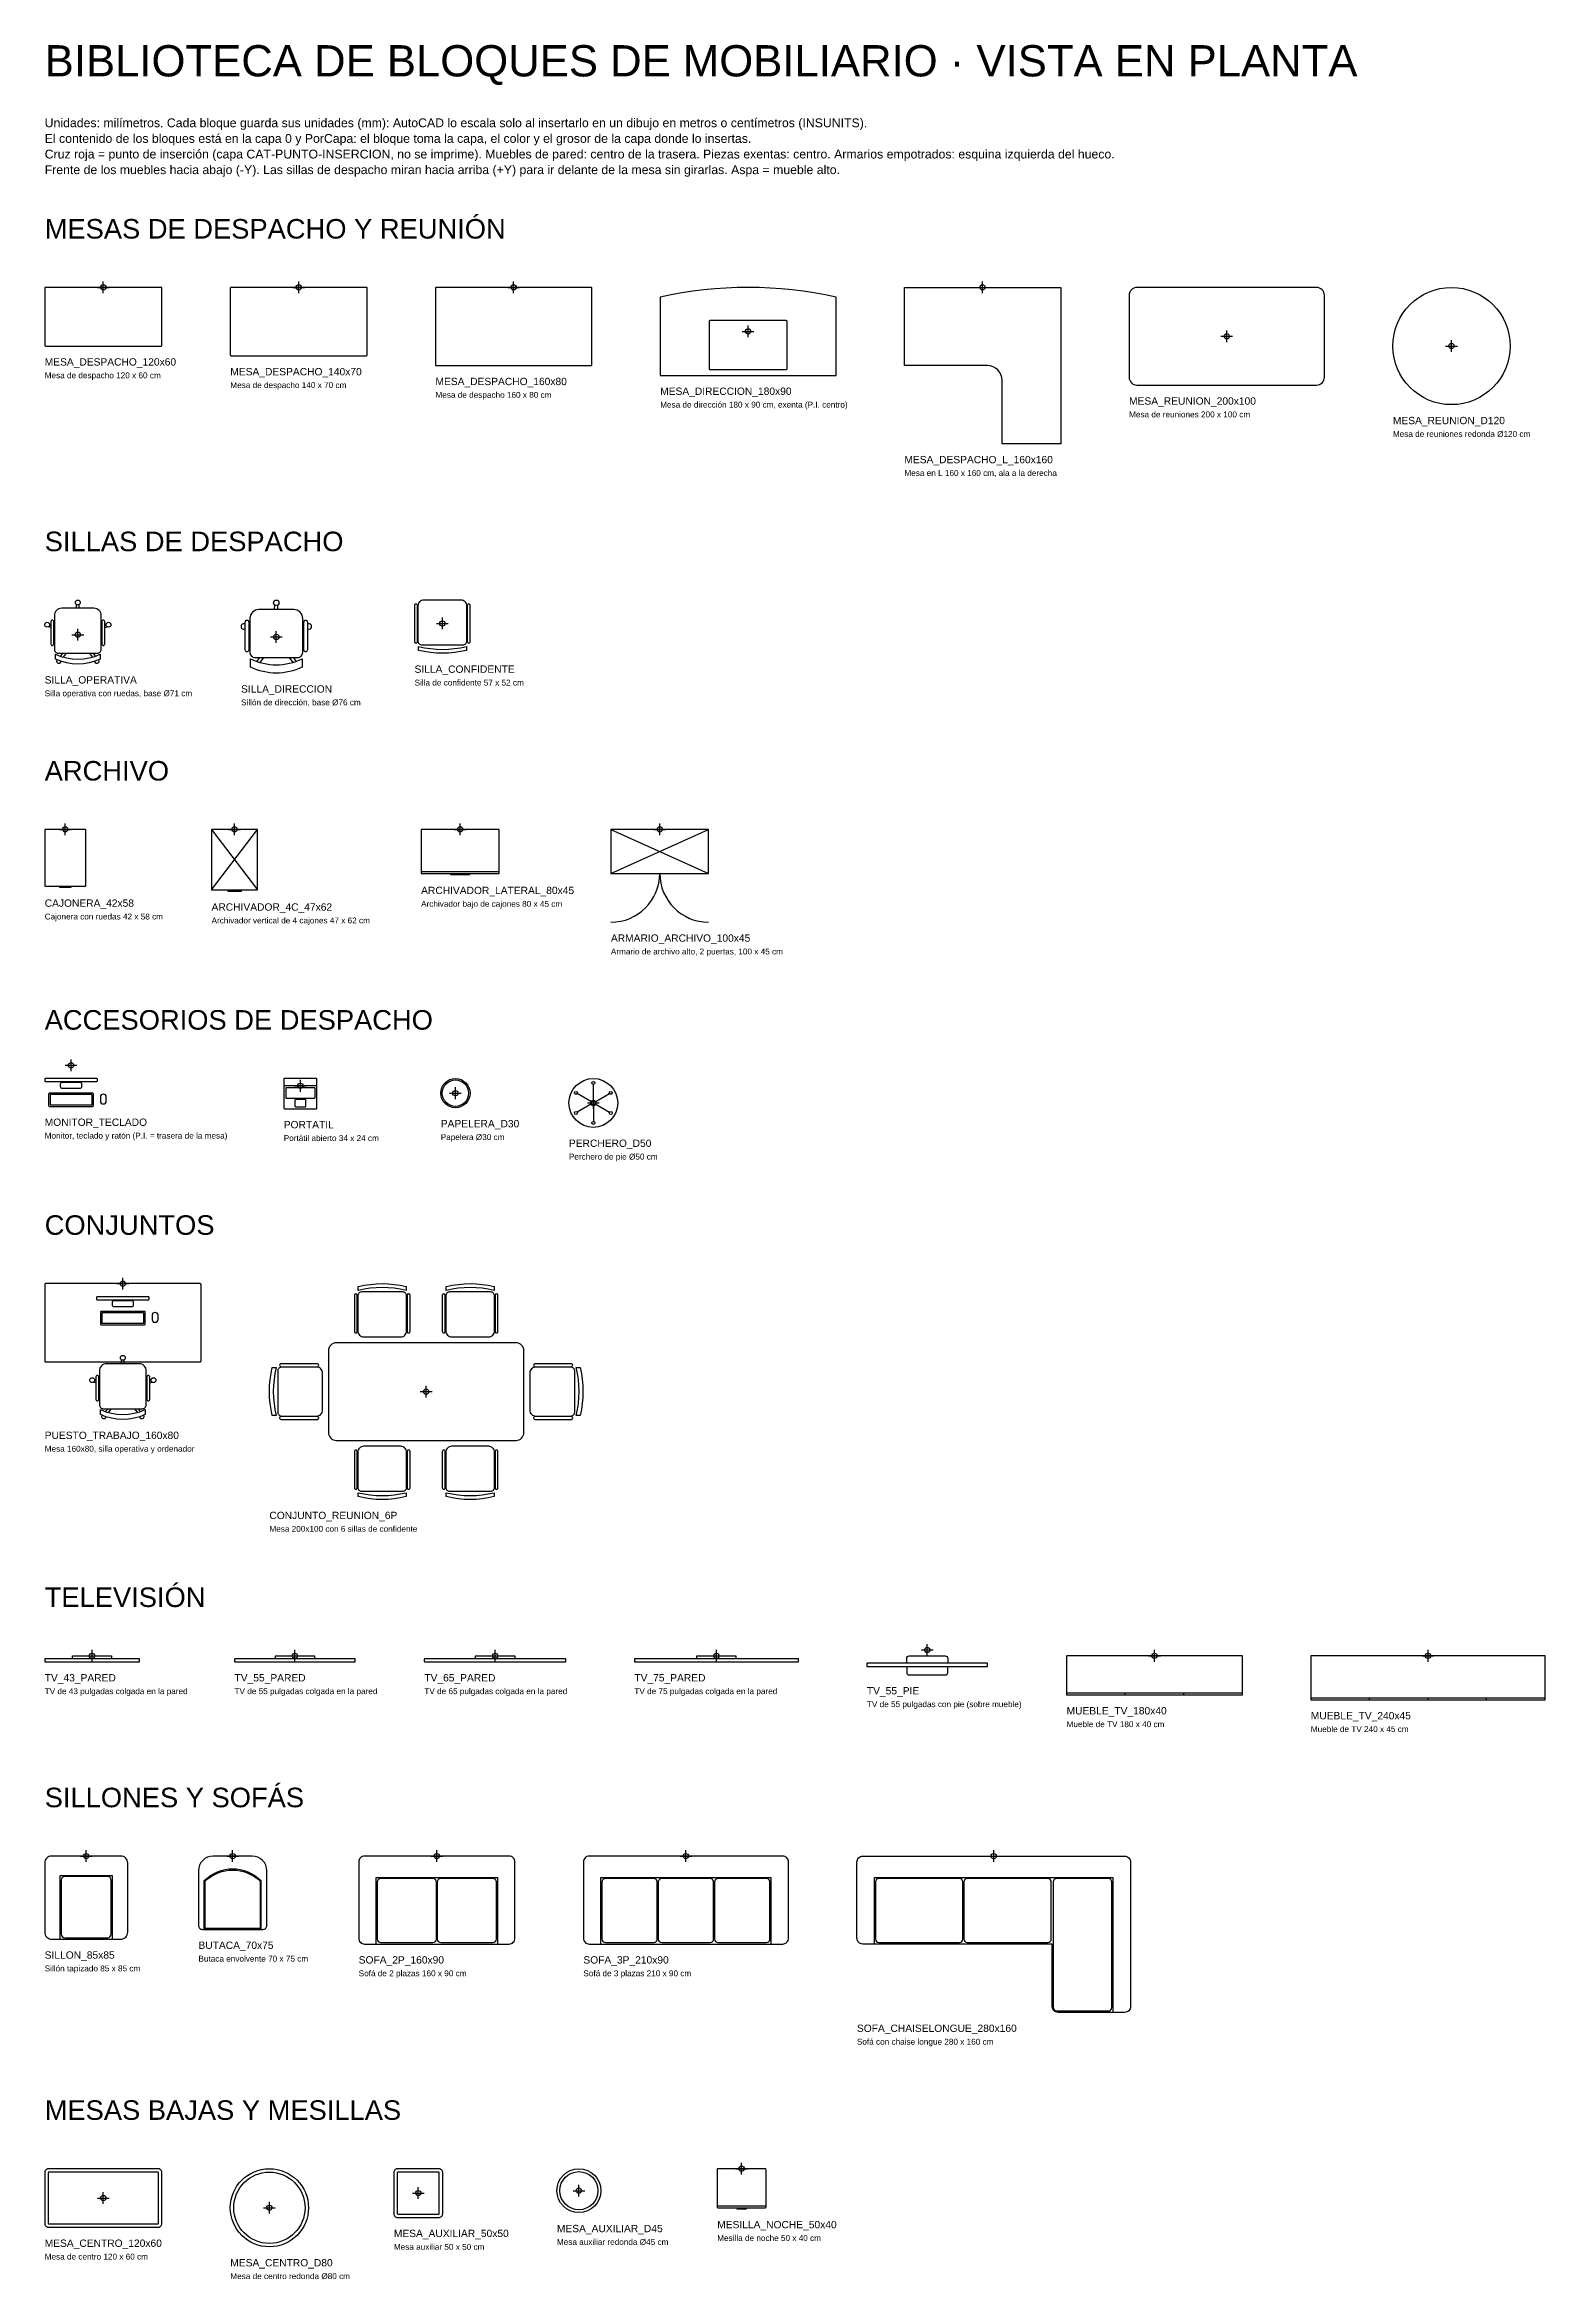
# Model space of a CAD drawing. Header units: millimetres. Extents: x -40 to 20850, y -32766 to 325.
# Drawn here: x 0 to 15360, y -22550 to 325 of the extents above; entities that cross this region are included whole.
import ezdxf

# ---------------------------------------------------------------- set-up
doc = ezdxf.new("R2010")
doc.units = ezdxf.units.MM
for name, color, linetype in [('CAT-BLOQUES', 7, 'Continuous'), ('CAT-TEXTOS', 8, 'Continuous'), ('CAT-TITULOS', 7, 'Continuous')]:
    doc.layers.add(name, color=color, linetype=linetype)
doc.layers.add('CAT-PUNTO-INSERCION', color=1, linetype='Continuous', plot=False)
doc.styles.add('MOB_TEXTO', font='arial.ttf')

msp = doc.modelspace()

# ---------------------------------------------------------------- texts
at = {"layer": 'CAT-TEXTOS', "style": 'MOB_TEXTO'}
for s, height, p in [('Unidades: milímetros. Cada bloque guarda sus unidades (mm): AutoCAD lo escala solo al insertarlo en un dibujo en metros o centímetros (INSUNITS).', 90, (0, -520)), ('El contenido de los bloques está en la capa 0 y PorCapa: el bloque toma la capa, el color y el grosor de la capa donde lo insertas.', 90, (0, -680)), ('Cruz roja = punto de inserción (capa CAT-PUNTO-INSERCION, no se imprime). Muebles de pared: centro de la trasera. Piezas exentas: centro. Armarios empotrados: esquina izquierda del hueco.', 90, (0, -840)), ('Frente de los muebles hacia abajo (-Y). Las sillas de despacho miran hacia arriba (+Y) para ir delante de la mesa sin girarlas. Aspa = mueble alto.', 90, (0, -1000)), ('MESA_DESPACHO_120x60', 75, (0, -2960)), ('Mesa de despacho 120 x 60 cm', 60, (0, -3090)), ('Mesa de despacho 140 x 70 cm', 60, (1900, -3190)), ('MESA_DESPACHO_140x70', 75, (1900, -3060)), ('MESA_DESPACHO_160x80', 75, (4000, -3160)), ('MESA_DIRECCION_180x90', 75, (6300, -3260)), ('Mesa de despacho 160 x 80 cm', 60, (4000, -3290)), ('Mesa de dirección 180 x 90 cm, exenta (P.I. centro)', 60, (6300, -3390)), ('Mesa de reuniones 200 x 100 cm', 60, (11100, -3490)), ('MESA_REUNION_200x100', 75, (11100, -3360)), ('Mesa de reuniones redonda Ø120 cm', 60, (13800, -3690)), ('MESA_REUNION_D120', 75, (13800, -3560)), ('MESA_DESPACHO_L_160x160', 75, (8800, -3960)), ('Mesa en L 160 x 160 cm, ala a la derecha', 60, (8800, -4090)), ('SILLA_OPERATIVA', 75, (0, -6215)), ('Silla de confidente 57 x 52 cm', 60, (3786, -6235)), ('SILLA_CONFIDENTE', 75, (3786, -6105)), ('Silla operativa con ruedas, base Ø71 cm', 60, (0, -6345)), ('Sillón de dirección, base Ø76 cm', 60, (2010, -6438)), ('SILLA_DIRECCION', 75, (2010, -6308)), ('CAJONERA_42x58', 75, (0, -8500)), ('ARCHIVADOR_LATERAL_80x45', 75, (3853, -8370)), ('Archivador bajo de cajones 80 x 45 cm', 60, (3853, -8500)), ('Cajonera con ruedas 42 x 58 cm', 60, (0, -8630)), ('ARCHIVADOR_4C_47x62', 75, (1708, -8540)), ('Archivador vertical de 4 cajones 47 x 62 cm', 60, (1708, -8670)), ('ARMARIO_ARCHIVO_100x45', 75, (5796, -8858)), ('Armario de archivo alto, 2 puertas, 100 x 45 cm', 60, (5796, -8988)), ('MONITOR_TECLADO', 75, (0, -10743)), ('PORTATIL', 75, (2447, -10768)), ('PAPELERA_D30', 75, (4054, -10758)), ('Monitor, teclado y ratón (P.I. = trasera de la mesa)', 60, (0, -10873)), ('Portátil abierto 34 x 24 cm', 60, (2447, -10898)), ('Papelera Ø30 cm', 60, (4054, -10888)), ('PERCHERO_D50', 75, (5366, -10958)), ('Perchero de pie Ø50 cm', 60, (5366, -11088)), ('PUESTO_TRABAJO_160x80', 75, (0, -13948)), ('Mesa 160x80, silla operativa y ordenador', 60, (0, -14078)), ('CONJUNTO_REUNION_6P', 75, (2300, -14768)), ('Mesa 200x100 con 6 sillas de confidente', 60, (2300, -14898)), ('TV_43_PARED', 75, (0, -16430)), ('TV_55_PARED', 75, (1943, -16430)), ('TV_65_PARED', 75, (3886, -16430)), ('TV_75_PARED', 75, (6036, -16430)), ('TV de 43 pulgadas colgada en la pared', 60, (0, -16560)), ('TV de 55 pulgadas colgada en la pared', 60, (1943, -16560)), ('TV de 65 pulgadas colgada en la pared', 60, (3886, -16560)), ('TV de 75 pulgadas colgada en la pared', 60, (6036, -16560)), ('TV de 55 pulgadas con pie (sobre mueble)', 60, (8416, -16693)), ('TV_55_PIE', 75, (8416, -16563)), ('MUEBLE_TV_180x40', 75, (10460, -16768)), ('Mueble de TV 180 x 40 cm', 60, (10460, -16898)), ('Mueble de TV 240 x 45 cm', 60, (12960, -16948)), ('MUEBLE_TV_240x45', 75, (12960, -16818)), ('SILLON_85x85', 75, (0, -19268)), ('BUTACA_70x75', 75, (1574, -19168)), ('Sillón tapizado 85 x 85 cm', 60, (0, -19398)), ('Butaca envolvente 70 x 75 cm', 60, (1574, -19298)), ('Sofá de 2 plazas 160 x 90 cm', 60, (3214, -19448)), ('SOFA_2P_160x90', 75, (3214, -19318)), ('Sofá de 3 plazas 210 x 90 cm', 60, (5514, -19448)), ('SOFA_3P_210x90', 75, (5514, -19318)), ('Sofá con chaise longue 280 x 160 cm', 60, (8314, -20148)), ('SOFA_CHAISELONGUE_280x160', 75, (8314, -20018)), ('MESILLA_NOCHE_50x40', 75, (6884, -22028)), ('MESA_CENTRO_120x60', 75, (0, -22218)), ('Mesa auxiliar 50 x 50 cm', 60, (3574, -22248)), ('MESA_AUXILIAR_50x50', 75, (3574, -22118)), ('Mesa auxiliar redonda Ø45 cm', 60, (5243, -22198)), ('MESA_AUXILIAR_D45', 75, (5243, -22068)), ('Mesilla de noche 50 x 40 cm', 60, (6884, -22158)), ('Mesa de centro 120 x 60 cm', 60, (0, -22348)), ('MESA_CENTRO_D80', 75, (1900, -22418)), ('Mesa de centro redonda Ø80 cm', 60, (1900, -22548))]:
    msp.add_text(s, height=height, dxfattribs=at).set_placement(p)
at = {"layer": 'CAT-TITULOS', "style": 'MOB_TEXTO'}
for s, height, p in [('BIBLIOTECA DE BLOQUES DE MOBILIARIO · VISTA EN PLANTA', 320, (0, 0)), ('MESAS DE DESPACHO Y REUNIÓN', 200, (0, -1660)), ('SILLAS DE DESPACHO', 200, (0, -4860)), ('ARCHIVO', 200, (0, -7208)), ('ACCESORIOS DE DESPACHO', 200, (0, -9758)), ('CONJUNTOS', 200, (0, -11858)), ('TELEVISIÓN', 200, (0, -15668)), ('SILLONES Y SOFÁS', 200, (0, -17718)), ('MESAS BAJAS Y MESILLAS', 200, (0, -20918))]:
    msp.add_text(s, height=height, dxfattribs=at).set_placement(p)

# ---------------------------------------------------------------- blocks, each defined once
blk = doc.blocks.new('MESA_CENTRO_120x60')
for points in [[(-560, -300), (560, -300, 0.414214), (600, -260), (600, 260, 0.414214), (560, 300), (-560, 300, 0.414214), (-600, 260), (-600, -260, 0.414214)], [(-557, -265), (557, -265, 0.414214), (565, -257), (565, 257, 0.414214), (557, 265), (-557, 265, 0.414214), (-565, 257), (-565, -257, 0.414214)]]:
    blk.add_lwpolyline(points, format="xyb", close=True)
blk = doc.blocks.new('MESA_CENTRO_D80')
for radius in [400, 365]:
    blk.add_circle((0, 0), radius)
blk = doc.blocks.new('MESA_AUXILIAR_50x50')
for points in [[(-210, -250), (210, -250, 0.414214), (250, -210), (250, 210, 0.414214), (210, 250), (-210, 250, 0.414214), (-250, 210), (-250, -210, 0.414214)], [(-207, -215), (207, -215, 0.414214), (215, -207), (215, 207, 0.414214), (207, 215), (-207, 215, 0.414214), (-215, 207), (-215, -207, 0.414214)]]:
    blk.add_lwpolyline(points, format="xyb", close=True)
blk = doc.blocks.new('MESA_AUXILIAR_D45')
for radius in [225, 195]:
    blk.add_circle((0, 0), radius)
blk = doc.blocks.new('MESILLA_NOCHE_50x40')
blk.add_line((-250, -380), (250, -380))
blk.add_lwpolyline([(-240, -400), (240, -400, 0.414214), (250, -390), (250, -10, 0.414214), (240, 0), (-240, 0, 0.414214), (-250, -10), (-250, -390, 0.414214)], format="xyb", close=True)
blk.add_lwpolyline([(-50, -400), (-50, -410), (50, -410), (50, -400)])
blk = doc.blocks.new('SILLON_85x85')
for points in [[(-355, -850), (355, -850, 0.414214), (425, -780), (425, -70, 0.414214), (355, 0), (-355, 0, 0.414214), (-425, -70), (-425, -780, 0.414214)], [(-220, -835), (220, -835, 0.414214), (255, -800), (255, -245, 0.414214), (220, -210), (-220, -210, 0.414214), (-255, -245), (-255, -800, 0.414214)]]:
    blk.add_lwpolyline(points, format="xyb", close=True)
blk.add_lwpolyline([(-265, -850), (-265, -200), (265, -200), (265, -850)])
blk = doc.blocks.new('BUTACA_70x75')
for points in [[(-310, -750), (310, -750, 0.414214), (350, -710), (350, -150, 0.414214), (200, 0), (-200, 0, 0.414214), (-350, -150), (-350, -710, 0.414214)], [(-280, -740), (-280, -255, -0.4), (280, -255), (280, -740)]]:
    blk.add_lwpolyline(points, format="xyb", close=True)
blk.add_lwpolyline([(-290, -750), (-290, -250, -0.413793), (290, -250), (290, -750)], format="xyb")
blk = doc.blocks.new('SOFA_2P_160x90')
for points in [[(-740, -900), (740, -900, 0.414214), (800, -840), (800, -60, 0.414214), (740, 0), (-740, 0, 0.414214), (-800, -60), (-800, -840, 0.414214)], [(-575, -885), (-40, -885, 0.414214), (-5, -850), (-5, -265, 0.414214), (-40, -230), (-575, -230, 0.414214), (-610, -265), (-610, -850, 0.414214)], [(40, -885), (575, -885, 0.414214), (610, -850), (610, -265, 0.414214), (575, -230), (40, -230, 0.414214), (5, -265), (5, -850, 0.414214)]]:
    blk.add_lwpolyline(points, format="xyb", close=True)
blk.add_lwpolyline([(-620, -900), (-620, -220), (620, -220), (620, -900)])
blk = doc.blocks.new('SOFA_3P_210x90')
for points in [[(-990, -900), (990, -900, 0.414214), (1050, -840), (1050, -60, 0.414214), (990, 0), (-990, 0, 0.414214), (-1050, -60), (-1050, -840, 0.414214)], [(-825, -885), (-328, -885, 0.414214), (-293, -850), (-293, -265, 0.414214), (-328, -230), (-825, -230, 0.414214), (-860, -265), (-860, -850, 0.414214)], [(-248, -885), (248, -885, 0.414214), (283, -850), (283, -265, 0.414214), (248, -230), (-248, -230, 0.414214), (-283, -265), (-283, -850, 0.414214)], [(328, -885), (825, -885, 0.414214), (860, -850), (860, -265, 0.414214), (825, -230), (328, -230, 0.414214), (293, -265), (293, -850, 0.414214)]]:
    blk.add_lwpolyline(points, format="xyb", close=True)
blk.add_lwpolyline([(-870, -900), (-870, -220), (870, -220), (870, -900)])
blk = doc.blocks.new('SOFA_CHAISELONGUE_280x160')
for points in [[(-1400, -60, -0.414214), (-1340, 0), (1340, 0, -0.414214), (1400, -60), (1400, -1540, -0.414214), (1340, -1600), (660, -1600, -0.414214), (600, -1540), (600, -900), (-1340, -900, -0.414214), (-1400, -840)], [(-1175, -885), (-350, -885, 0.414214), (-315, -850), (-315, -265, 0.414214), (-350, -230), (-1175, -230, 0.414214), (-1210, -265), (-1210, -850, 0.414214)], [(-270, -885), (555, -885, 0.414214), (590, -850), (590, -265, 0.414214), (555, -230), (-270, -230, 0.414214), (-305, -265), (-305, -850, 0.414214)], [(645, -1585), (1175, -1585, 0.414214), (1210, -1550), (1210, -265, 0.414214), (1175, -230), (645, -230, 0.414214), (610, -265), (610, -1550, 0.414214)]]:
    blk.add_lwpolyline(points, format="xyb", close=True)
blk.add_lwpolyline([(-1220, -900), (-1220, -220), (1220, -220), (1220, -1600)])
blk = doc.blocks.new('TV_43_PARED')
blk.add_lwpolyline([(-200, -30), (-200, 0), (200, 0), (200, -30)])
blk.add_lwpolyline([(-481, -62), (481, -62, 0.414214), (485, -58), (485, -34, 0.414214), (481, -30), (-481, -30, 0.414214), (-485, -34), (-485, -58, 0.414214)], format="xyb", close=True)
blk = doc.blocks.new('TV_55_PARED')
blk.add_lwpolyline([(-200, -30), (-200, 0), (200, 0), (200, -30)])
blk.add_lwpolyline([(-613.5, -62), (613.5, -62, 0.4142136), (617.5, -58), (617.5, -34, 0.4142136), (613.5, -30), (-613.5, -30, 0.4142136), (-617.5, -34), (-617.5, -58, 0.4142136)], format="xyb", close=True)
blk = doc.blocks.new('TV_65_PARED')
blk.add_lwpolyline([(-200, -30), (-200, 0), (200, 0), (200, -30)])
blk.add_lwpolyline([(-721, -62), (721, -62, 0.414214), (725, -58), (725, -34, 0.414214), (721, -30), (-721, -30, 0.414214), (-725, -34), (-725, -58, 0.414214)], format="xyb", close=True)
blk = doc.blocks.new('TV_75_PARED')
blk.add_lwpolyline([(-200, -30), (-200, 0), (200, 0), (200, -30)])
blk.add_lwpolyline([(-836, -62), (836, -62, 0.414214), (840, -58), (840, -34, 0.414214), (836, -30), (-836, -30, 0.414214), (-840, -34), (-840, -58, 0.414214)], format="xyb", close=True)
blk = doc.blocks.new('TV_55_PIE')
blk.add_lwpolyline([(-613.5, -170), (613.5, -170, 0.4142136), (617.5, -166), (617.5, -139, 0.4142136), (613.5, -135), (-613.5, -135, 0.4142136), (-617.5, -139), (-617.5, -166, 0.4142136)], format="xyb", close=True)
for points in [[(-210, -135), (-210, -85, -0.4142136), (-185, -60), (185, -60, -0.4142136), (210, -85), (210, -135)], [(-210, -170), (-210, -230, 0.4142136), (-185, -255), (185, -255, 0.4142136), (210, -230), (210, -170)]]:
    blk.add_lwpolyline(points, format="xyb")
blk = doc.blocks.new('MUEBLE_TV_180x40')
for p, q in [((-900, -380), (900, -380)), ((-300, -400), (-300, -380)), ((300, -400), (300, -380))]:
    blk.add_line(p, q)
blk.add_lwpolyline([(-896, -400), (896, -400, 0.414214), (900, -396), (900, -4, 0.414214), (896, 0), (-896, 0, 0.414214), (-900, -4), (-900, -396, 0.414214)], format="xyb", close=True)
blk = doc.blocks.new('MUEBLE_TV_240x45')
for p, q in [((-1200, -430), (1200, -430)), ((-600, -450), (-600, -430)), ((0, -450), (0, -430)), ((600, -450), (600, -430))]:
    blk.add_line(p, q)
blk.add_lwpolyline([(-1196, -450), (1196, -450, 0.414214), (1200, -446), (1200, -4, 0.414214), (1196, 0), (-1196, 0, 0.414214), (-1200, -4), (-1200, -446, 0.414214)], format="xyb", close=True)
blk = doc.blocks.new('MESA_DESPACHO_160x80')
blk.add_lwpolyline([(-792, -800), (792, -800, 0.414214), (800, -792), (800, -8, 0.414214), (792, 0), (-792, 0, 0.414214), (-800, -8), (-800, -792, 0.414214)], format="xyb", close=True)
blk = doc.blocks.new('MONITOR_TECLADO')
for points in [[(-262, -165), (262, -165, 0.414214), (270, -157), (270, -143, 0.414214), (262, -135), (-262, -135, 0.414214), (-270, -143), (-270, -157, 0.414214)], [(-90, -235), (90, -235, 0.414214), (110, -215), (110, -195, 0.414214), (90, -175), (-90, -175, 0.414214), (-110, -195), (-110, -215, 0.414214)], [(-220, -420), (220, -420, 0.414214), (230, -410), (230, -295, 0.414214), (220, -285), (-220, -285, 0.414214), (-230, -295), (-230, -410, 0.414214)], [(-211, -405), (211, -405, 0.414214), (215, -401), (215, -304, 0.414214), (211, -300), (-211, -300, 0.414214), (-215, -304), (-215, -401, 0.414214)], [(328, -395), (332, -395, 0.414214), (360, -367), (360, -323, 0.414214), (332, -295), (328, -295, 0.414214), (300, -323), (300, -367, 0.414214)]]:
    blk.add_lwpolyline(points, format="xyb", close=True)
blk = doc.blocks.new('SILLA_OPERATIVA')
for p, q in [((-15, 270), (-14, 310)), ((15, 270), (14, 310)), ((-275, 74), (-299, 82)), ((-275, 105), (-290, 109)), ((-240, 94), (-247, 96)), ((-240, 62), (-247, 64)), ((240, 94), (247, 96)), ((240, 62), (247, 64)), ((275, 105), (290, 109)), ((275, 74), (299, 82)), ((-157, -190), (-178, -220)), ((-119, -190), (-149, -230)), ((119, -190), (149, -230)), ((157, -190), (178, -220))]:
    blk.add_line(p, q)
for points in [[(-200, -190), (200, -190, 0.414214), (240, -150), (240, 195, 0.414214), (165, 270), (-165, 270, 0.414214), (-240, 195), (-240, -150, 0.414214)], [(-261, -110), (-261, -110, 0.414214), (-247, -96), (-247, 136, 0.414214), (-261, 150), (-261, 150, 0.414214), (-275, 136), (-275, -96, 0.414214)], [(261, -110), (261, -110, 0.414214), (275, -96), (275, 136, 0.414214), (261, 150), (261, 150, 0.414214), (247, 136), (247, -96, 0.414214)], [(-230, -200, 0.217391), (230, -200), (230, -250, -0.217391), (-230, -250)]]:
    blk.add_lwpolyline(points, format="xyb", close=True)
for centre in [(0, 330), (-314, 102), (314, 102)]:
    blk.add_circle(centre, 25)
for centre, start, end in [((-194, -267), 153.4484, 345.5215), ((194, -267), 194.4785, 26.5516)]:
    blk.add_arc(centre, 25, start, end)
blk = doc.blocks.new('PUESTO_TRABAJO_160x80')
for name, p in [('MESA_DESPACHO_160x80', (0, 0)), ('MONITOR_TECLADO', (0, 0)), ('SILLA_OPERATIVA', (0, -1090))]:
    blk.add_blockref(name, p)
blk = doc.blocks.new('MESA_REUNION_200x100')
blk.add_lwpolyline([(-920, -500), (920, -500, 0.414214), (1000, -420), (1000, 420, 0.414214), (920, 500), (-920, 500, 0.414214), (-1000, 420), (-1000, -420, 0.414214)], format="xyb", close=True)
blk = doc.blocks.new('SILLA_CONFIDENTE')
for points in [[(-210, -220), (210, -220, 0.414214), (250, -180), (250, 180, 0.414214), (190, 240), (-190, 240, 0.414214), (-250, 180), (-250, -180, 0.414214)], [(-271, -200), (-269, -200, 0.414214), (-255, -186), (-255, 186, 0.414214), (-269, 200), (-271, 200, 0.414214), (-285, 186), (-285, -186, 0.414214)], [(269, -200), (271, -200, 0.414214), (285, -186), (285, 186, 0.414214), (271, 200), (269, 200, 0.414214), (255, 186), (255, -186, 0.414214)], [(-245, -235, 0.122449), (245, -235), (245, -275, -0.122449), (-245, -275)]]:
    blk.add_lwpolyline(points, format="xyb", close=True)
blk = doc.blocks.new('CONJUNTO_REUNION_6P')
for p, rotation in [((-450, 800), 180), ((450, 800), 180), ((-1300, 0), -90), ((1300, 0), 90)]:
    blk.add_blockref('SILLA_CONFIDENTE', p, dxfattribs=dict(rotation=rotation))
for name, p in [('MESA_REUNION_200x100', (0, 0)), ('SILLA_CONFIDENTE', (-450, -800)), ('SILLA_CONFIDENTE', (450, -800))]:
    blk.add_blockref(name, p)
blk = doc.blocks.new('PORTATIL')
for points in [[(-164, 5), (164, 5, 0.414214), (170, 11), (170, 69, 0.414214), (164, 75), (-164, 75, 0.414214), (-170, 69), (-170, 11, 0.414214)], [(-160, -235), (160, -235, 0.414214), (170, -225), (170, -10, 0.414214), (160, 0), (-160, 0, 0.414214), (-170, -10), (-170, -225, 0.414214)], [(-146, -125), (146, -125, 0.414214), (150, -121), (150, -24, 0.414214), (146, -20), (-146, -20, 0.414214), (-150, -24), (-150, -121, 0.414214)], [(-49, -215), (49, -215, 0.414214), (55, -209), (55, -146, 0.414214), (49, -140), (-49, -140, 0.414214), (-55, -146), (-55, -209, 0.414214)]]:
    blk.add_lwpolyline(points, format="xyb", close=True)
blk = doc.blocks.new('PAPELERA_D30')
for radius in [150, 135]:
    blk.add_circle((0, 0), radius)
blk = doc.blocks.new('PERCHERO_D50')
for p, q in [((-19, 11), (-165, 95)), ((0, 22), (0, 190)), ((19, 11), (165, 95)), ((-19, -11), (-165, -95)), ((0, -22), (0, -190)), ((19, -11), (165, -95))]:
    blk.add_line(p, q)
for centre, radius in [((0, 0), 250), ((-178, 102), 15), ((0, 0), 22), ((0, 205), 15), ((178, 102), 15), ((-178, -103), 15), ((0, -205), 15), ((178, -103), 15)]:
    blk.add_circle(centre, radius)
blk = doc.blocks.new('CAJONERA_42x58')
blk.add_lwpolyline([(-204, -580), (204, -580, 0.414214), (210, -574), (210, -6, 0.414214), (204, 0), (-204, 0, 0.414214), (-210, -6), (-210, -574, 0.414214)], format="xyb", close=True)
blk.add_lwpolyline([(-60, -580), (-60, -592), (60, -592), (60, -580)])
blk = doc.blocks.new('ARCHIVADOR_4C_47x62')
for p, q in [((-235, -620), (235, 0)), ((-235, 0), (235, -620))]:
    blk.add_line(p, q)
blk.add_lwpolyline([(-235, -620), (235, -620), (235, 0), (-235, 0)], close=True)
blk.add_lwpolyline([(-70, -620), (-70, -632), (70, -632), (70, -620)])
blk = doc.blocks.new('ARCHIVADOR_LATERAL_80x45')
blk.add_line((-400, -430), (400, -430))
blk.add_lwpolyline([(-400, -450), (400, -450), (400, 0), (-400, 0)], close=True)
blk.add_lwpolyline([(-100, -450), (-100, -462), (100, -462), (100, -450)])
blk = doc.blocks.new('ARMARIO_ARCHIVO_100x45')
for p, q in [((-500, -450), (500, 0)), ((-500, 0), (500, -450))]:
    blk.add_line(p, q)
blk.add_lwpolyline([(-500, -450), (500, -450), (500, 0), (-500, 0)], close=True)
for centre, start, end in [((-500, -450), 270, 360), ((500, -450), 180, 270)]:
    blk.add_arc(centre, 500, start, end)
blk = doc.blocks.new('SILLA_DIRECCION')
for p, q in [((-17, 280), (-16, 327)), ((17, 280), (16, 327)), ((-270, 105), (-278, 108)), ((-270, 70), (-278, 73)), ((270, 105), (278, 108)), ((270, 70), (278, 73)), ((-173, -210), (-202, -251)), ((-132, -210), (-170, -261)), ((132, -210), (170, -261)), ((173, -210), (202, -251))]:
    blk.add_line(p, q)
for points in [[(-220, -210), (220, -210, 0.414214), (270, -160), (270, 190, 0.414214), (180, 280), (-180, 280, 0.414214), (-270, 190), (-270, -160, 0.414214)], [(-300, -150), (-300, -150, 0.414214), (-278, -128), (-278, 148, 0.414214), (-300, 170), (-300, 170, 0.414214), (-322, 148), (-322, -128, 0.414214)], [(300, -150), (300, -150, 0.414214), (322, -128), (322, 148, 0.414214), (300, 170), (300, 170, 0.414214), (278, 148), (278, -128, 0.414214)], [(-265, -225, 0.226415), (265, -225), (265, -310, -0.226415), (-265, -310)]]:
    blk.add_lwpolyline(points, format="xyb", close=True)
blk.add_circle((0, 350), 28)
for centre, start, end in [((-333, 108), 67.1571, 292.8429), ((333, 108), 247.1571, 112.8429)]:
    blk.add_arc(centre, 28, start, end)
blk = doc.blocks.new('MESA_DESPACHO_120x60')
blk.add_lwpolyline([(-592, -600), (592, -600, 0.414214), (600, -592), (600, -8, 0.414214), (592, 0), (-592, 0, 0.414214), (-600, -8), (-600, -592, 0.414214)], format="xyb", close=True)
blk = doc.blocks.new('MESA_DESPACHO_140x70')
blk.add_lwpolyline([(-692, -700), (692, -700, 0.414214), (700, -692), (700, -8, 0.414214), (692, 0), (-692, 0, 0.414214), (-700, -8), (-700, -692, 0.414214)], format="xyb", close=True)
blk = doc.blocks.new('MESA_DIRECCION_180x90')
for points in [[(-900, -450), (900, -450), (900, 350, 0.111111), (-900, 350)], [(-390, -390), (390, -390, 0.414214), (400, -380), (400, 100, 0.414214), (390, 110), (-390, 110, 0.414214), (-400, 100), (-400, -380, 0.414214)]]:
    blk.add_lwpolyline(points, format="xyb", close=True)
blk = doc.blocks.new('MESA_DESPACHO_L_160x160')
blk.add_lwpolyline([(-800, 0), (800, 0), (800, -1600), (200, -1600), (200, -950, 0.414214), (50, -800), (-800, -800)], format="xyb", close=True)
blk = doc.blocks.new('MESA_REUNION_D120')
blk.add_circle((0, 0), 600)

# ---------------------------------------------------------------- linework, layer by layer
at = {"layer": 'CAT-PUNTO-INSERCION'}
for p, q in [((540, -2160), (660, -2160)), ((600, -2220), (600, -2100)), ((2540, -2160), (2660, -2160)), ((2600, -2220), (2600, -2100)), ((4740, -2160), (4860, -2160)), ((4800, -2220), (4800, -2100)), ((9540, -2160), (9660, -2160)), ((9600, -2220), (9600, -2100)), ((7140, -2610), (7260, -2610)), ((7200, -2670), (7200, -2550)), ((12040, -2660), (12160, -2660)), ((12100, -2720), (12100, -2600)), ((14400, -2820), (14400, -2700)), ((14340, -2760), (14460, -2760)), ((279, -5715), (399, -5715)), ((339, -5775), (339, -5655)), ((2371, -5798), (2371, -5678)), ((4011, -5600), (4131, -5600)), ((4071, -5660), (4071, -5540)), ((2311, -5738), (2431, -5738)), ((150, -7708), (270, -7708)), ((210, -7768), (210, -7648)), ((1883, -7708), (2003, -7708)), ((1943, -7768), (1943, -7648)), ((4193, -7708), (4313, -7708)), ((4253, -7768), (4253, -7648)), ((6236, -7708), (6356, -7708)), ((6296, -7768), (6296, -7648)), ((270, -10183), (270, -10063)), ((210, -10123), (330, -10123)), ((2617, -10393), (2617, -10273)), ((2557, -10333), (2677, -10333)), ((4144, -10408), (4264, -10408)), ((4204, -10468), (4204, -10348)), ((5556, -10508), (5676, -10508)), ((5616, -10568), (5616, -10448)), ((800, -12418), (800, -12298)), ((740, -12358), (860, -12358)), ((3845, -13463), (3965, -13463)), ((3905, -13523), (3905, -13403)), ((425, -16168), (545, -16168)), ((485, -16228), (485, -16108)), ((2501, -16168), (2621, -16168)), ((2561, -16228), (2561, -16108)), ((4551, -16168), (4671, -16168)), ((4611, -16228), (4611, -16108)), ((6816, -16168), (6936, -16168)), ((6876, -16228), (6876, -16108)), ((8974, -16108), (9094, -16108)), ((9034, -16168), (9034, -16048)), ((11300, -16168), (11420, -16168)), ((11360, -16228), (11360, -16108)), ((14100, -16168), (14220, -16168)), ((14160, -16228), (14160, -16108)), ((365, -18218), (485, -18218)), ((425, -18278), (425, -18158)), ((1864, -18218), (1984, -18218)), ((1924, -18278), (1924, -18158)), ((3954, -18218), (4074, -18218)), ((4014, -18278), (4014, -18158)), ((6504, -18218), (6624, -18218)), ((6564, -18278), (6564, -18158)), ((9654, -18218), (9774, -18218)), ((9714, -18278), (9714, -18158)), ((7074, -21418), (7194, -21418)), ((7134, -21478), (7134, -21358)), ((540, -21718), (660, -21718)), ((600, -21778), (600, -21658)), ((3764, -21668), (3884, -21668)), ((3824, -21728), (3824, -21608)), ((5408, -21643), (5528, -21643)), ((5468, -21703), (5468, -21583)), ((2240, -21818), (2360, -21818)), ((2300, -21878), (2300, -21758))]:
    msp.add_line(p, q, dxfattribs=at)
for centre in [(600, -2160), (2600, -2160), (4800, -2160), (9600, -2160), (7200, -2610), (12100, -2660), (14400, -2760), (339, -5715), (2371, -5738), (4071, -5600), (210, -7708), (1943, -7708), (4253, -7708), (6296, -7708), (270, -10123), (2617, -10333), (4204, -10408), (5616, -10508), (800, -12358), (3905, -13463), (485, -16168), (2561, -16168), (4611, -16168), (6876, -16168), (9034, -16108), (11360, -16168), (14160, -16168), (425, -18218), (1924, -18218), (4014, -18218), (6564, -18218), (9714, -18218), (7134, -21418), (600, -21718), (3824, -21668), (5468, -21643), (2300, -21818)]:
    msp.add_circle(centre, 27, dxfattribs=at)

# ---------------------------------------------------------------- block references
at = {"layer": 'CAT-BLOQUES'}
for name, p in [('MESA_DESPACHO_120x60', (600, -2160)), ('MESA_DESPACHO_140x70', (2600, -2160)), ('MESA_DESPACHO_160x80', (4800, -2160)), ('MESA_DIRECCION_180x90', (7200, -2610)), ('MESA_DESPACHO_L_160x160', (9600, -2160)), ('MESA_REUNION_200x100', (12100, -2660)), ('MESA_REUNION_D120', (14400, -2760)), ('SILLA_OPERATIVA', (339, -5715)), ('SILLA_DIRECCION', (2371, -5738)), ('SILLA_CONFIDENTE', (4071, -5600)), ('CAJONERA_42x58', (210, -7708)), ('ARCHIVADOR_4C_47x62', (1943, -7708)), ('ARCHIVADOR_LATERAL_80x45', (4253, -7708)), ('ARMARIO_ARCHIVO_100x45', (6296, -7708)), ('MONITOR_TECLADO', (270, -10123)), ('PORTATIL', (2617, -10333)), ('PAPELERA_D30', (4204, -10408)), ('PERCHERO_D50', (5616, -10508)), ('CONJUNTO_REUNION_6P', (3905, -13463)), ('PUESTO_TRABAJO_160x80', (800, -12358)), ('TV_43_PARED', (485, -16168)), ('TV_55_PARED', (2561, -16168)), ('TV_65_PARED', (4611, -16168)), ('TV_75_PARED', (6876, -16168)), ('TV_55_PIE', (9034, -16108)), ('MUEBLE_TV_180x40', (11360, -16168)), ('MUEBLE_TV_240x45', (14160, -16168)), ('SILLON_85x85', (425, -18218)), ('BUTACA_70x75', (1924, -18218)), ('SOFA_2P_160x90', (4014, -18218)), ('SOFA_3P_210x90', (6564, -18218)), ('SOFA_CHAISELONGUE_280x160', (9714, -18218)), ('MESA_CENTRO_120x60', (600, -21718)), ('MESA_CENTRO_D80', (2300, -21818)), ('MESA_AUXILIAR_50x50', (3824, -21668)), ('MESA_AUXILIAR_D45', (5468, -21643)), ('MESILLA_NOCHE_50x40', (7134, -21418))]:
    msp.add_blockref(name, p, dxfattribs=at)

msp.set_redraw_order([(e.dxf.handle, doc.entitydb.next_handle()) for e in msp.query("TEXT MTEXT ATTDEF DIMENSION ARC_DIMENSION")])  # texts and dimensions are drawn at this point

doc.saveas('drawing.dxf')
